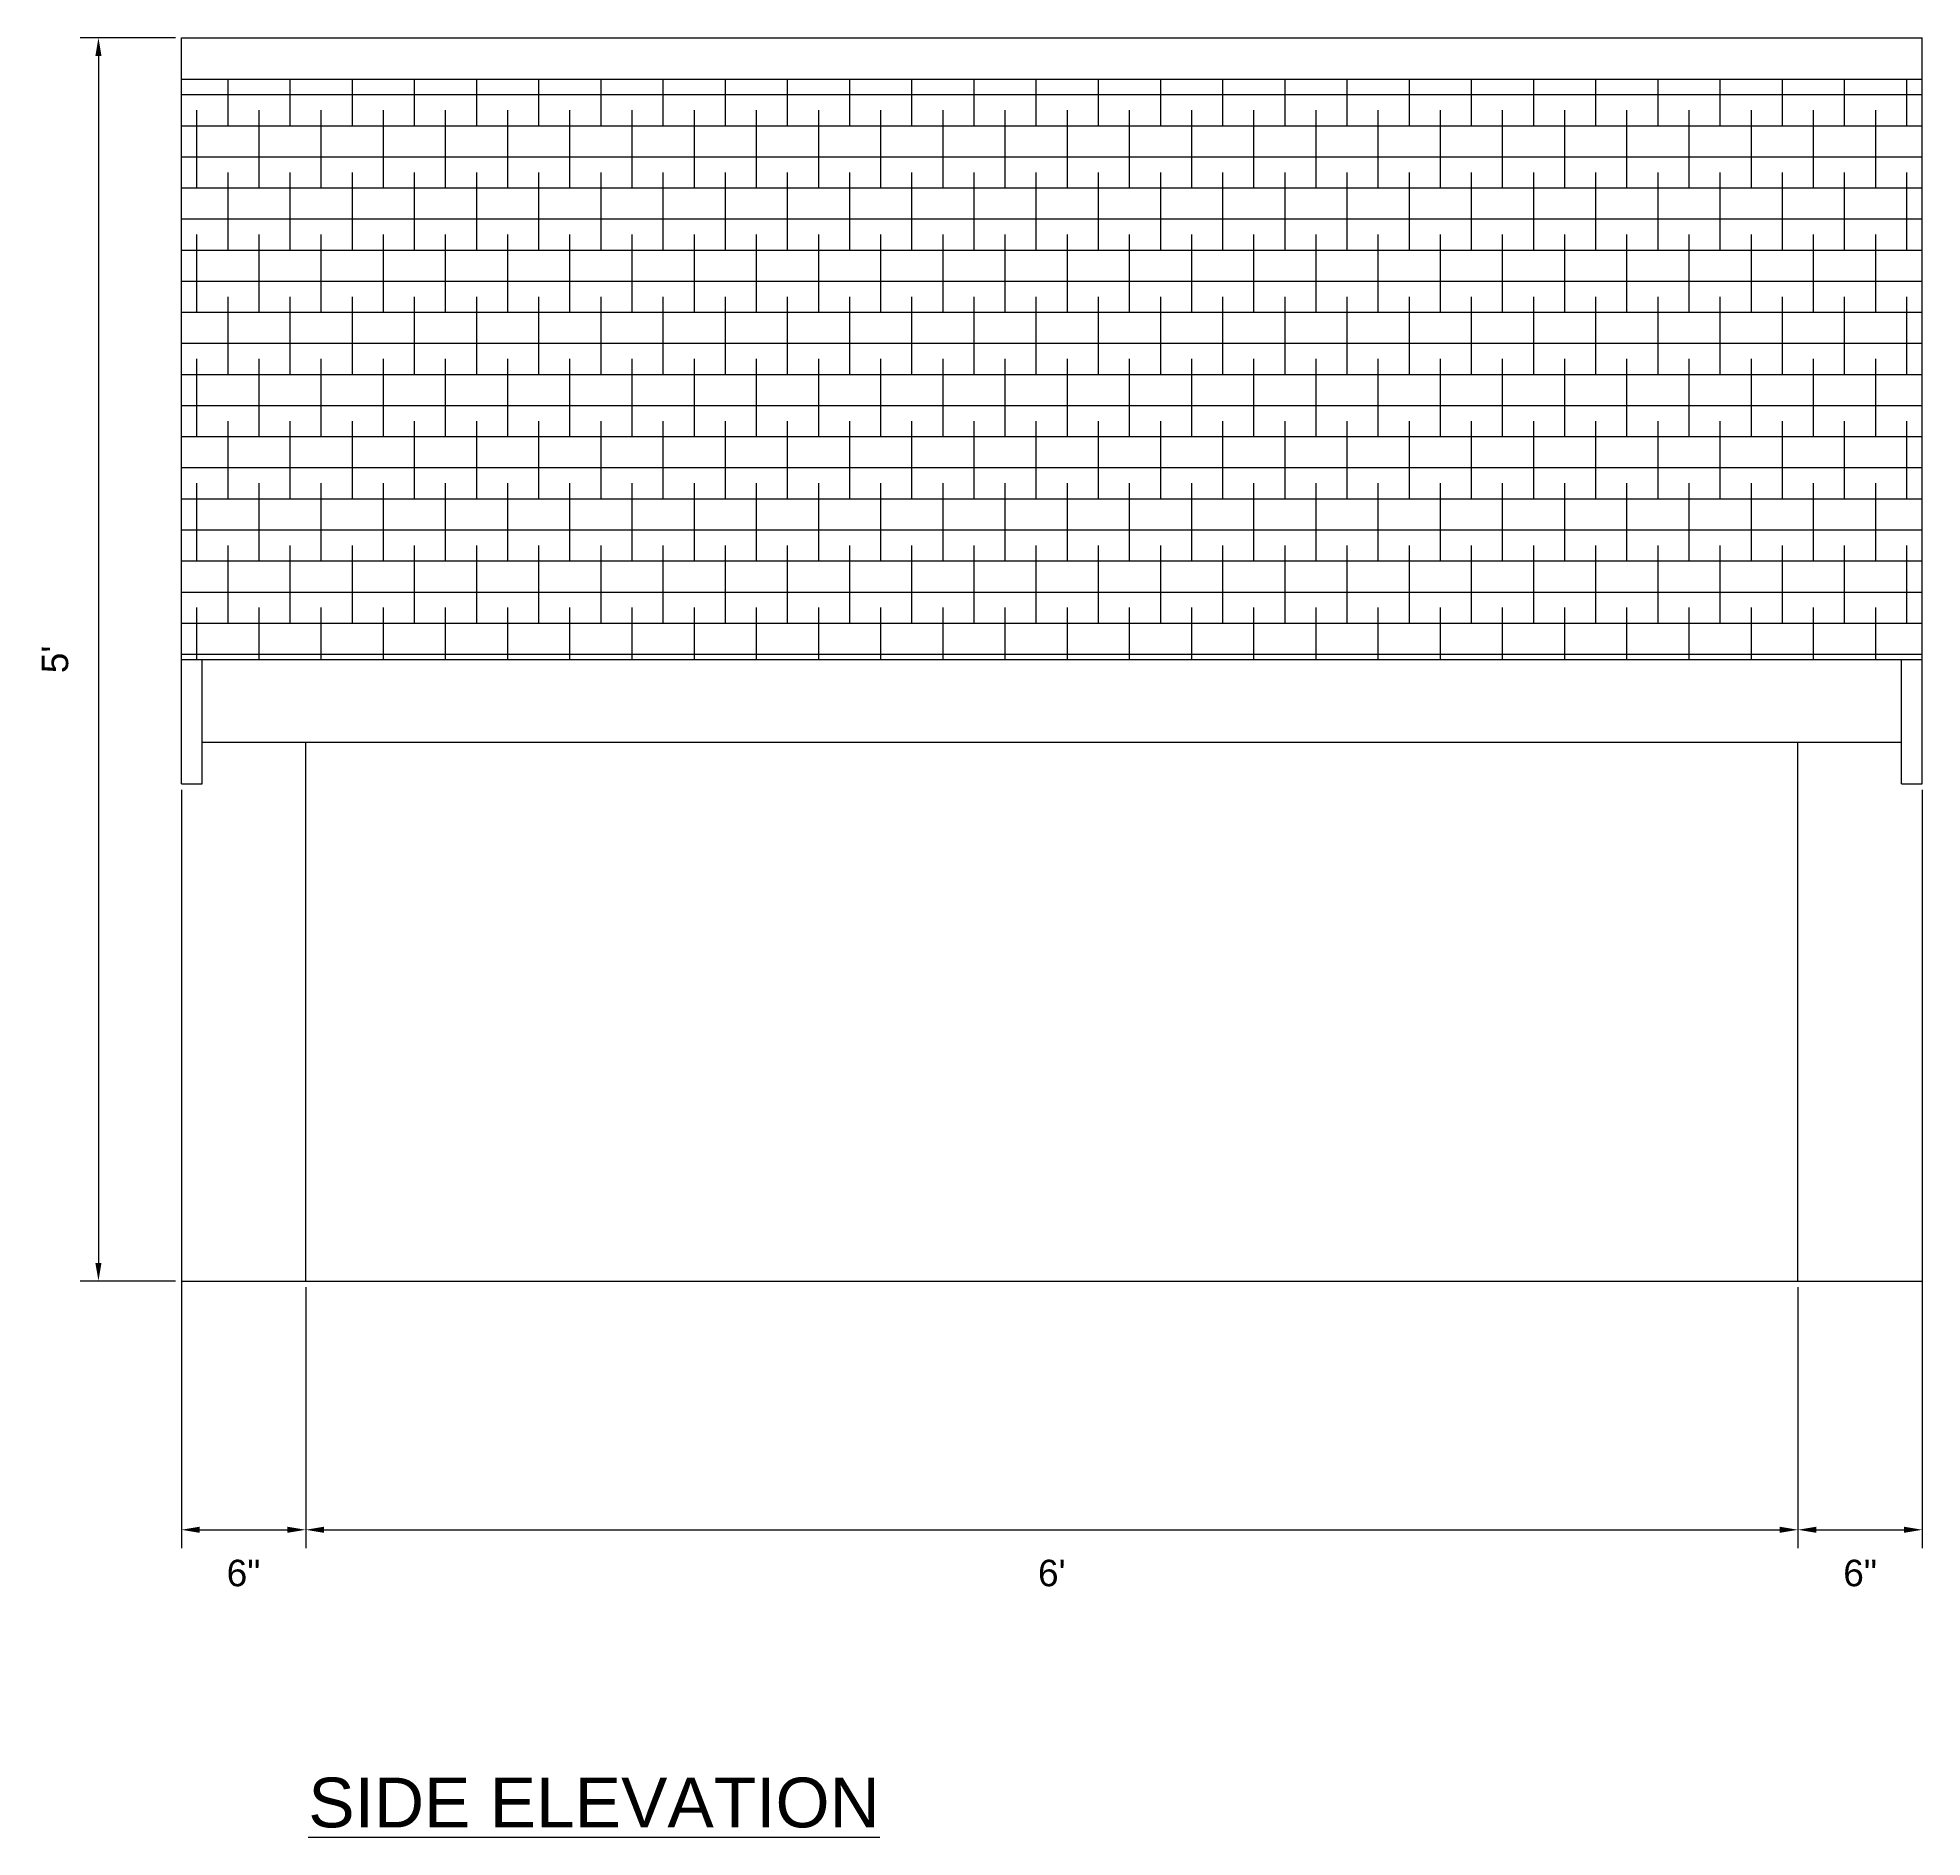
# Model space of a CAD drawing. Header units: inches. Extents: x -73 to 182, y -44 to 88.
# Drawn here: x 91.3 to 182.3, y -25.6 to 61.3 of the extents above; entities that cross this region are included whole.
import ezdxf

# ---------------------------------------------------------------- set-up
doc = ezdxf.new("R2010")
doc.units = ezdxf.units.IN
doc.header["$LTSCALE"] = 0.3
doc.header["$MEASUREMENT"] = 0
for name, color, linetype in [('-Dimensions', 7, 'Continuous'), ('Fills', 7, 'Continuous'), ('Lines & Shapes', 7, 'Continuous'), ('Text', 7, 'Continuous')]:
    doc.layers.add(name, color=color, linetype=linetype)
doc.styles.add('Annotative', font='arial.ttf')
doc.styles.get("Standard").update_dxf_attribs({"font": 'arial.ttf'})
doc.dimstyles.new('Annotative', dxfattribs={"dimscale": 0, "dimtxt": 0.18, "dimasz": 0.18, "dimexe": 0.18, "dimexo": 0.0625, "dimgap": 0.09, "dimtad": 0, "dimtih": 1, "dimtoh": 1, "dimdec": 4, "dimzin": 0, "dimdsep": 46, "dimtxsty": 'Standard', "dimcen": 0.09, "dimadec": 0, "dimazin": 0, "dimtfac": 1, "dimtdec": 4, "dimtofl": 0, "dimtmove": 0, "dimatfit": 3, "dimfxl": 1, "dimtolj": 1, "dimtzin": 0, "dimarcsym": 0})

# ---------------------------------------------------------------- blocks, each defined once
blk = doc.blocks.new('*D28')
at = {"layer": '-Dimensions', "color": 0, "lineweight": -2, "transparency": 16777216}
for p, q in [((97.962, 61.25), (93.37, 61.25)), ((94.25, 60.37), (94.25, 2.13)), ((97.962, 1.25), (93.37, 1.25))]:
    blk.add_line(p, q, dxfattribs=at)
at = {"layer": '-Dimensions', "color": 0, "lineweight": 9, "transparency": 16777216}
for points in [[(94.103, 60.37), (94.397, 60.37), (94.25, 61.25)], [(94.103, 2.13), (94.397, 2.13), (94.25, 1.25)]]:
    blk.add_solid(points, dxfattribs=at)
at = {"layer": 'Defpoints', "color": 0, "lineweight": 9, "transparency": 16777216}
for p in [(98.25, 61.25), (94.25, 1.25), (98.25, 1.25)]:
    blk.add_point(p, dxfattribs=at)
at = {"layer": '-Dimensions', "color": 0, "transparency": 16777216, "insert": (92.159, 31.25), "char_height": 1.28, "attachment_point": 5, "rotation": 90}
blk.add_mtext("\\A1;5'", dxfattribs=at)
blk = doc.blocks.new('*D27')
at = {"layer": '-Dimensions', "color": 0, "lineweight": -2, "transparency": 16777216}
for p, q in [((104.25, 0.962), (104.25, -11.63)), ((176.25, 0.962), (176.25, -11.63)), ((105.13, -10.75), (175.37, -10.75))]:
    blk.add_line(p, q, dxfattribs=at)
at = {"layer": '-Dimensions', "color": 0, "lineweight": 9, "transparency": 16777216}
for points in [[(105.13, -10.603), (105.13, -10.897), (104.25, -10.75)], [(175.37, -10.603), (175.37, -10.897), (176.25, -10.75)]]:
    blk.add_solid(points, dxfattribs=at)
at = {"layer": 'Defpoints', "color": 0, "lineweight": 9, "transparency": 16777216}
for p in [(104.25, 1.25), (176.25, 1.25), (176.25, -10.75)]:
    blk.add_point(p, dxfattribs=at)
at = {"layer": '-Dimensions', "color": 0, "transparency": 16777216, "insert": (140.25, -12.844), "char_height": 1.28, "attachment_point": 5}
blk.add_mtext("\\A1;6'", dxfattribs=at)
blk = doc.blocks.new('*D26')
at = {"layer": '-Dimensions', "color": 0, "lineweight": -2, "transparency": 16777216}
for p, q in [((182.25, 24.962), (182.25, -11.63)), ((176.25, 0.962), (176.25, -11.63)), ((177.13, -10.75), (181.37, -10.75))]:
    blk.add_line(p, q, dxfattribs=at)
at = {"layer": '-Dimensions', "color": 0, "lineweight": 9, "transparency": 16777216}
for points in [[(177.13, -10.603), (177.13, -10.897), (176.25, -10.75)], [(181.37, -10.603), (181.37, -10.897), (182.25, -10.75)]]:
    blk.add_solid(points, dxfattribs=at)
at = {"layer": 'Defpoints', "color": 0, "lineweight": 9, "transparency": 16777216}
for p in [(182.25, 25.25), (176.25, 1.25), (182.25, -10.75)]:
    blk.add_point(p, dxfattribs=at)
at = {"layer": '-Dimensions', "color": 0, "transparency": 16777216, "insert": (179.25, -12.844), "char_height": 1.28, "attachment_point": 5}
blk.add_mtext('\\A1;6"', dxfattribs=at)
blk = doc.blocks.new('*D25')
at = {"layer": '-Dimensions', "color": 0, "lineweight": -2, "transparency": 16777216}
for p, q in [((98.25, 24.962), (98.25, -11.63)), ((104.25, 0.962), (104.25, -11.63)), ((99.13, -10.75), (103.37, -10.75))]:
    blk.add_line(p, q, dxfattribs=at)
at = {"layer": '-Dimensions', "color": 0, "lineweight": 9, "transparency": 16777216}
for points in [[(99.13, -10.603), (99.13, -10.897), (98.25, -10.75)], [(103.37, -10.603), (103.37, -10.897), (104.25, -10.75)]]:
    blk.add_solid(points, dxfattribs=at)
at = {"layer": 'Defpoints', "color": 0, "lineweight": 9, "transparency": 16777216}
for p in [(98.25, 25.25), (104.25, 1.25), (104.25, -10.75)]:
    blk.add_point(p, dxfattribs=at)
at = {"layer": '-Dimensions', "color": 0, "transparency": 16777216, "insert": (101.25, -12.844), "char_height": 1.28, "attachment_point": 5}
blk.add_mtext('\\A1;6"', dxfattribs=at)

msp = doc.modelspace()

# ---------------------------------------------------------------- hatches: boundary and pattern name
at = {"layer": 'Fills'}
h = msp.add_hatch(dxfattribs=at)
h.set_pattern_fill('ANSI38', color=256, scale=12, angle=315)
h.set_pattern_definition([(0, (0, 24), (4e-16, 1.5), []), (90, (0, 24), (-1.5, 3), [3.75, -2.25])])
h.paths.add_polyline_path([(182.25, 59.25), (98.25, 59.25), (98.25, 31.25), (182.25, 31.25)])

# ---------------------------------------------------------------- linework, layer by layer
at = {"layer": 'Lines & Shapes'}
for points in [[(98.25, 61.25), (182.25, 61.25)], [(98.25, 25.25), (98.25, 61.25)], [(182.25, 25.25), (182.25, 61.25)], [(98.25, 59.25), (182.25, 59.25)], [(98.25, 31.25), (182.25, 31.25)], [(99.25, 25.25), (99.25, 31.25)], [(181.25, 25.25), (181.25, 31.25)], [(99.25, 27.25), (181.25, 27.25)], [(104.25, 1.25), (104.25, 27.25)], [(176.25, 1.25), (176.25, 27.25)], [(98.25, 25.25), (99.25, 25.25)], [(181.25, 25.25), (182.25, 25.25)], [(98.25, 1.25), (182.25, 1.25)]]:
    msp.add_lwpolyline(points, dxfattribs=at)

# ---------------------------------------------------------------- texts
at = {"layer": 'Text', "insert": (104.375, -22.71), "char_height": 2.4, "width": 30.89826, "attachment_point": 1, "style": 'Annotative'}
msp.add_mtext('{\\LSIDE ELEVATION}', dxfattribs=at)

# ---------------------------------------------------------------- dimensions: what is measured, and where the dimension line sits
at = {"layer": '-Dimensions'}
dim = msp.add_linear_dim(base=(94.25, 1.25), p1=(98.25, 61.25), p2=(98.25, 1.25), angle=90, dimstyle='Annotative', override={"dimscale": 0, "dimtxt": 0.08, "dimasz": 0.055, "dimexe": 0.055, "dimexo": 0.018, "dimtad": 2, "dimtih": 0, "dimtoh": 0, "dimdec": 0, "dimlunit": 4, "dimtdec": 0, "dimtix": 0, "dimtofl": 0, "dimtmove": 0, "dimatfit": 3, "dimfrac": 2}, dxfattribs=at)
dim.commit()
dim.dimension.update_dxf_attribs({"geometry": '*D28', "text_midpoint": (92.159, 31.25)})
for base, p1, p2, picture, middle in [((104.25, -10.75), (98.25, 25.25), (104.25, 1.25), '*D25', (101.25, -12.844)), ((182.25, -10.75), (176.25, 1.25), (182.25, 25.25), '*D26', (179.25, -12.844)), ((176.25, -10.75), (104.25, 1.25), (176.25, 1.25), '*D27', (140.25, -12.844))]:
    dim = msp.add_linear_dim(base=base, p1=p1, p2=p2, dimstyle='Annotative', override={"dimscale": 0, "dimtxt": 0.08, "dimasz": 0.055, "dimexe": 0.055, "dimexo": 0.018, "dimtad": 2, "dimtih": 0, "dimtoh": 0, "dimdec": 0, "dimlunit": 4, "dimtdec": 0, "dimtix": 0, "dimtofl": 0, "dimtmove": 0, "dimatfit": 3, "dimfrac": 2}, dxfattribs=at)
    dim.commit()
    dim.dimension.update_dxf_attribs({"geometry": picture, "text_midpoint": middle})

doc.saveas('drawing.dxf')
